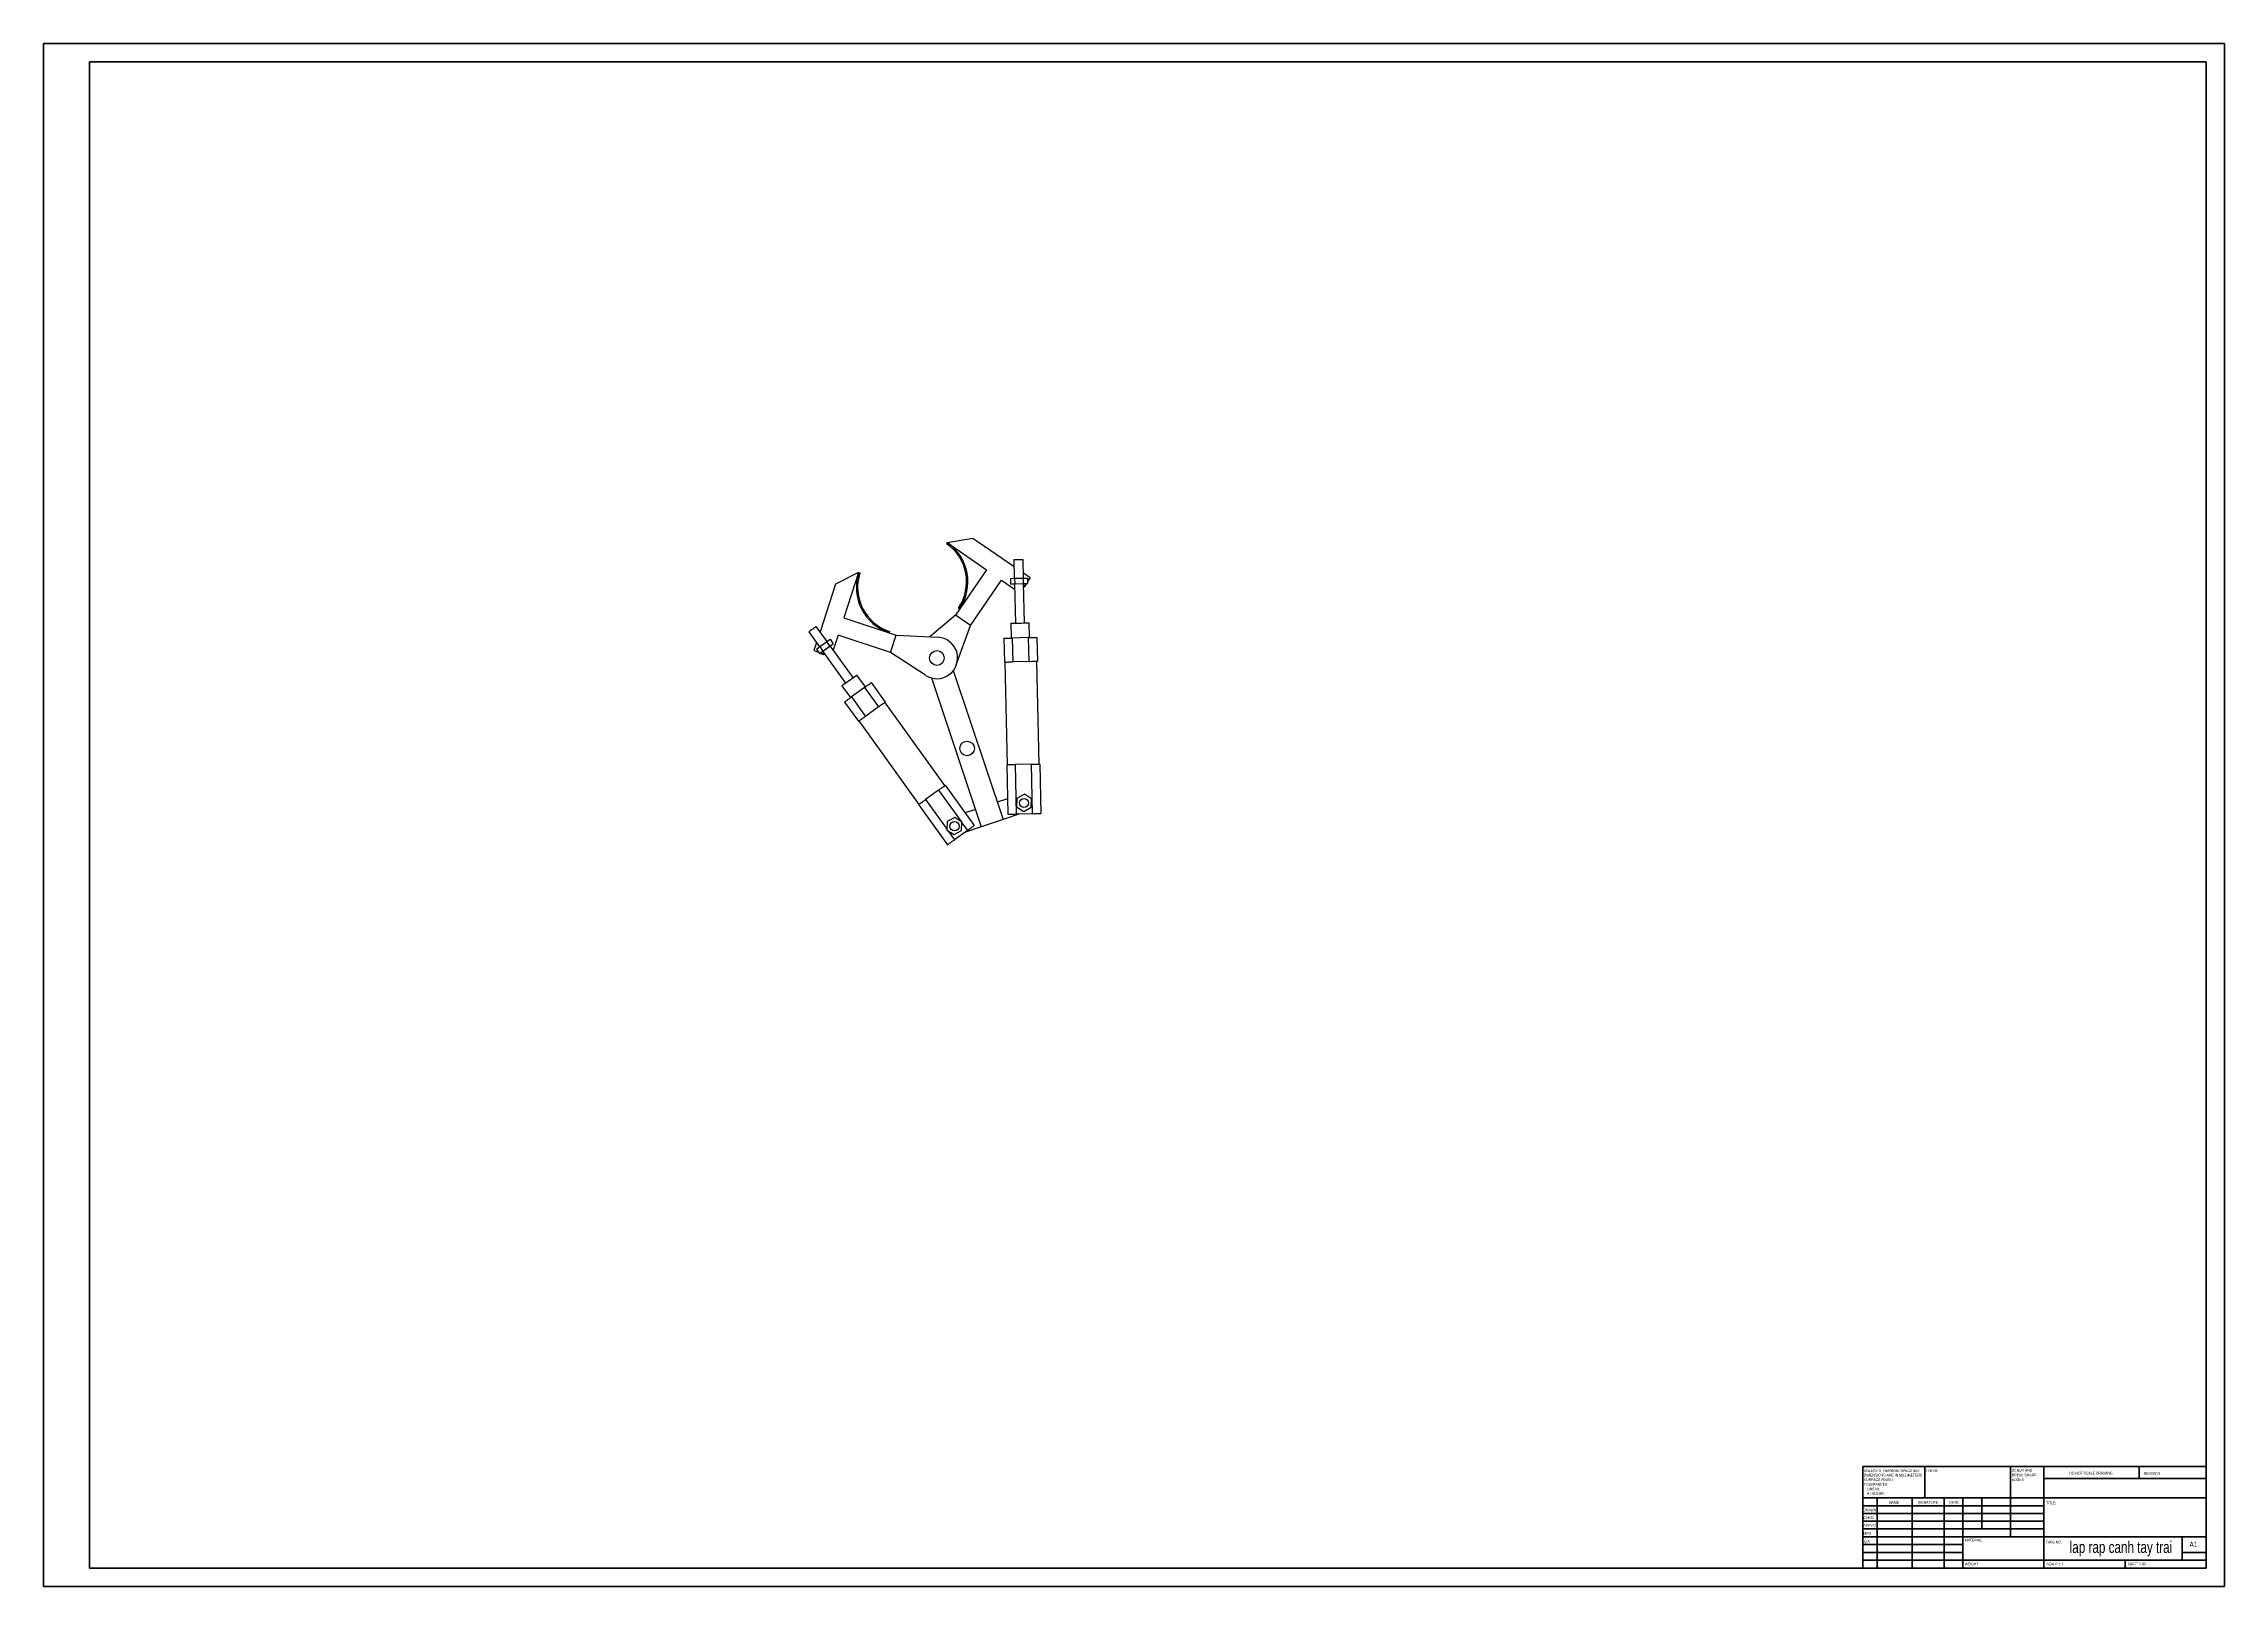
# Model space of a CAD drawing. Header units: millimetres. Extents: x 0 to 1189, y 0 to 841.
import ezdxf

# ---------------------------------------------------------------- set-up
doc = ezdxf.new("R2010")
doc.units = ezdxf.units.MM
doc.layers.get('0').update_dxf_attribs({"lineweight": 25})
doc.styles.add('SLDTEXTSTYLE0', font='TXT', dxfattribs={"width": 0.75})
doc.styles.add('SLDTEXTSTYLE1', font='TXT', dxfattribs={"width": 0.6875})

# ---------------------------------------------------------------- blocks, each defined once
blk = doc.blocks.new('SW_NOTE_0')
at = {"color": 0, "linetype": 'Continuous', "lineweight": 0, "char_height": 1.5, "attachment_point": 1, "style": 'SLDTEXTSTYLE0'}
for s, insert in [('DEBUR AND', (0, 1.9)), ('BREAK SHARP', (0, -0.6)), ('EDGES', (0, -3.1))]:
    blk.add_mtext(s, dxfattribs=dict(at, insert=insert))
blk = doc.blocks.new('SW_NOTE_1')
at = {"color": 0, "linetype": 'Continuous', "lineweight": 0, "char_height": 1.5, "attachment_point": 1, "style": 'SLDTEXTSTYLE0'}
for s, insert in [('UNLESS OTHERWISE SPECIFIED:', (0, 1.9)), ('TOLERANCES:', (0, -5.6)), ('DIMENSIONS ARE IN MILLIMETERS', (0, -0.6)), ('SURFACE FINISH:', (0, -3.1)), ('ANGULAR:', (1.7, -10.6)), ('LINEAR:', (1.7, -8.1))]:
    blk.add_mtext(s, dxfattribs=dict(at, insert=insert))

msp = doc.modelspace()

# ---------------------------------------------------------------- linework, layer by layer
at = {"color": 7, "linetype": 'Continuous', "lineweight": 40}
for p, q in [((0.1, 0.2), (0.1, 841.2)), ((0.1, 841.2), (1189.1, 841.2)), ((1189.1, 0.2), (1189.1, 841.2)), ((25.1, 10.2), (25.1, 831.2)), ((25.1, 831.2), (1179.1, 831.2)), ((1179.1, 10.2), (1179.1, 831.2)), ((991.9, 65.5), (1179.1, 65.5)), ((991.9, 65.5), (991.9, 10.2)), ((1025.7, 48.5), (1025.7, 65.5)), ((1072.5, 65.5), (1072.5, 27.2)), ((1090.7, 65.5), (1090.7, 10.2)), ((1142.7, 59.1), (1142.7, 65.5)), ((1179.1, 65.5), (1179.1, 10.2)), ((1179.1, 48.5), (991.9, 48.5)), ((999.7, 48.5), (999.7, 10.2)), ((1018.9, 48.5), (1018.9, 10.2)), ((1036.3, 48.5), (1036.3, 10.2)), ((1046.5, 10.2), (1046.5, 48.5)), ((1056.9, 31.5), (1056.9, 48.5)), ((1179.1, 59.1), (1090.7, 59.1)), ((1090.7, 44.2), (991.9, 44.2)), ((1090.7, 40), (991.9, 40)), ((1090.7, 35.7), (991.9, 35.7)), ((1090.7, 31.5), (991.9, 31.5)), ((1046.5, 27.2), (991.9, 27.2)), ((1046.5, 27.2), (1179.1, 27.2)), ((1166.1, 14.5), (1166.1, 27.2)), ((1046.5, 23), (991.9, 23)), ((1046.5, 18.7), (991.9, 18.7)), ((991.9, 14.5), (1179.1, 14.5)), ((1134.9, 10.2), (1134.9, 14.5)), ((1179.1, 18.7), (1166.1, 18.7)), ((0.1, 0.2), (1189.1, 0.2)), ((25.1, 10.2), (1179.1, 10.2))]:
    msp.add_line(p, q, dxfattribs=at)
for p, q in [((492.8, 569.2), (506.7, 571.7)), ((506.7, 571.7), (529.2, 556.2)), ((492.8, 569.2), (492.4, 568.6)), ((492.8, 569.2), (514.2, 554.4)), ((529.1, 559.8), (529.3, 549.8)), ((534.3, 549.9), (534.1, 559.9)), ((444.4, 552.9), (431.8, 546.5)), ((444.4, 552.9), (436.4, 528.2)), ((444.4, 552.9), (445.1, 552.7)), ((514.2, 554.4), (497.2, 529.7)), ((505.4, 524.1), (522.4, 548.7)), ((522.4, 548.7), (529.5, 543.9)), ((527.2, 549.7), (529.5, 549.8)), ((527.2, 549.7), (527.3, 546.7)), ((529.5, 549.8), (534.1, 549.9)), ((529.5, 549.8), (529.6, 546.8)), ((534.1, 549.9), (534.2, 546.9)), ((534.1, 549.9), (536.5, 549.9)), ((534.3, 552.7), (538, 550.2)), ((538, 550.2), (536.5, 548)), ((536.5, 549.9), (536.5, 546.9)), ((431.8, 546.5), (423.4, 520.6)), ((527.3, 546.7), (529.6, 546.8)), ((529.4, 546.8), (529.9, 525.3)), ((529.6, 546.8), (534.2, 546.9)), ((534.2, 546.9), (536.5, 546.9)), ((534.9, 525.4), (534.4, 546.9)), ((535.8, 546.9), (534.4, 545)), ((534.4, 545), (535.4, 545.4)), ((536.3, 546.9), (534.9, 545.7)), ((535.4, 545.4), (535.6, 546.3)), ((427.2, 515.3), (421.3, 523.4)), ((436.4, 528.2), (464.9, 518.8)), ((497.2, 529.7), (483.2, 517.8)), ((505.4, 524.1), (497.2, 529.7)), ((497.7, 502.5), (505.4, 524.1)), ((498.9, 533.4), (499.4, 533)), ((527.4, 525.2), (527.6, 517.2)), ((537.6, 517.4), (537.4, 525.4)), ((417.3, 520.5), (423.1, 512.4)), ((421.4, 514.7), (420, 510.4)), ((421.4, 511.1), (423.3, 512.5)), ((423.3, 512.5), (427, 515.2)), ((423.3, 512.5), (425, 510)), ((425, 510), (428.8, 512.7)), ((427, 515.2), (428.9, 516.5)), ((427, 515.2), (428.8, 512.7)), ((428.8, 512.7), (430.6, 514.1)), ((428.9, 516.5), (430.6, 514.1)), ((441.4, 495.6), (428.9, 512.9)), ((433.3, 518.7), (430.6, 510.5)), ((461.8, 509.3), (433.3, 518.7)), ((461.3, 520.8), (461.1, 520.1)), ((461.8, 509.3), (464.9, 518.8)), ((464.9, 518.8), (487.7, 517.6)), ((523.6, 517.1), (523.9, 504.1)), ((536.9, 517.4), (528.2, 517.2)), ((528.2, 517.2), (528.5, 504.2)), ((536.9, 517.4), (537.2, 504.4)), ((541.6, 517.5), (541.9, 504.5)), ((420, 510.4), (422.5, 509.5)), ((421.4, 511.1), (423.1, 508.7)), ((423.1, 508.7), (425, 510)), ((423.4, 508.8), (424.3, 508.8)), ((423.8, 509.1), (426, 508.4)), ((425, 508.1), (423.9, 509.1)), ((424.9, 509.9), (437.3, 492.6)), ((426, 508.4), (425, 508.1)), ((480.9, 496.9), (461.8, 509.3)), ((496, 499.4), (523.2, 418.2)), ((524.1, 504.1), (525.4, 448.1)), ((537.2, 504.4), (528.5, 504.2)), ((542.9, 448.5), (541.6, 504.5)), ((435.3, 491.2), (440, 484.7)), ((447.6, 490.2), (440.5, 485.1)), ((448.1, 490.5), (443.4, 497)), ((447.6, 490.2), (455.2, 479.6)), ((451.3, 492.9), (459, 482.3)), ((484.1, 495.4), (511.3, 414.3)), ((436.8, 482.3), (444.4, 471.8)), ((440.5, 485.1), (448.1, 474.5)), ((455.2, 479.6), (448.1, 474.5)), ((491.5, 436.8), (458.8, 482.2)), ((444.6, 472), (477.3, 426.5)), ((525.2, 448.1), (525.8, 421.1)), ((538.5, 448.4), (529.8, 448.2)), ((529.8, 448.2), (530.4, 421.2)), ((538.5, 448.4), (539.1, 421.4)), ((543.2, 448.5), (543.8, 421.6)), ((488, 434.2), (480.9, 429.1)), ((480.9, 429.1), (492.7, 412.8)), ((488, 434.2), (500.3, 417.1)), ((491.7, 436.9), (507.5, 415)), ((525.6, 429.6), (520, 427.7)), ((530.7, 429.8), (530.6, 425.2)), ((534.8, 432), (530.7, 429.8)), ((538.7, 429.5), (534.8, 432)), ((538.6, 424.9), (538.7, 429.5)), ((477.1, 426.4), (492.9, 404.5)), ((492.8, 417.1), (492.6, 412.5)), ((496.9, 419.3), (492.8, 417.1)), ((500.8, 416.8), (496.9, 419.3)), ((500.6, 412.2), (500.8, 416.8)), ((500.8, 416.5), (503.8, 412.3)), ((508.2, 423.7), (502.6, 421.9)), ((523.2, 418.2), (511.3, 414.3)), ((532.3, 421.3), (523.2, 418.2)), ((539.1, 421.4), (530.4, 421.2)), ((530.6, 425.2), (534.5, 422.7)), ((534.5, 422.7), (538.6, 424.9)), ((492.6, 412.5), (496.6, 410)), ((493.1, 412.2), (496.7, 407.2)), ((496.6, 410), (500.6, 412.2)), ((503.8, 412.3), (496.7, 407.2)), ((511.3, 414.3), (502.2, 411.2))]:
    msp.add_line(p, q)
at = {"flags": 128}
for points in [[(532.6, 559.8), (531.8, 559.8), (530.9, 559.8), (530.2, 559.8), (529.6, 559.8), (529.2, 559.8), (529.1, 559.8)], [(534.1, 559.9), (534.1, 559.9), (533.8, 559.9), (533.3, 559.9), (532.6, 559.8)], [(421.3, 523.4), (421.3, 523.4), (421.1, 523.2), (420.6, 522.9), (420.1, 522.5)], [(527.4, 525.2), (527.4, 525.2), (527.6, 525.2), (528.1, 525.2), (528.8, 525.2), (529.6, 525.3), (530.7, 525.3), (531.8, 525.3), (533, 525.3), (534.1, 525.4), (535.1, 525.4), (536, 525.4), (536.7, 525.4), (537.2, 525.4), (537.4, 525.4), (537.4, 525.4)], [(420.1, 522.5), (419.4, 522), (418.8, 521.6), (418.1, 521.1), (417.7, 520.8), (417.4, 520.5), (417.3, 520.5)], [(523.6, 517.1), (524, 517.1), (524.4, 517.1), (524.9, 517.1), (525.5, 517.2), (526.1, 517.2), (526.8, 517.2), (527.5, 517.2), (528.2, 517.2)], [(536.9, 517.4), (537.7, 517.4), (538.4, 517.5), (539, 517.5), (539.6, 517.5), (540.2, 517.5), (540.7, 517.5), (541.2, 517.5), (541.6, 517.5)], [(523.9, 504.1), (524.3, 504.1), (524.7, 504.1), (525.2, 504.1), (525.8, 504.2), (526.4, 504.2), (527.1, 504.2), (527.8, 504.2), (528.5, 504.2)], [(537.2, 504.4), (538, 504.4), (538.7, 504.5), (539.3, 504.5), (539.9, 504.5), (540.5, 504.5), (541, 504.5), (541.5, 504.5), (541.9, 504.5)], [(435.3, 491.2), (435.3, 491.2), (435.5, 491.3), (435.9, 491.6), (436.4, 492), (437.1, 492.5), (438, 493.1), (438.9, 493.8), (439.8, 494.4), (440.8, 495.1), (441.6, 495.7), (442.3, 496.2), (442.9, 496.6), (443.3, 496.9), (443.4, 497), (443.4, 497)], [(447.6, 490.2), (448.2, 490.6), (448.8, 491), (449.3, 491.4), (449.8, 491.8), (450.2, 492.1), (450.7, 492.4), (451, 492.7), (451.3, 492.9)], [(436.8, 482.3), (437.1, 482.6), (437.4, 482.8), (437.9, 483.1), (438.3, 483.5), (438.8, 483.8), (439.4, 484.2), (439.9, 484.6), (440.5, 485.1)], [(455.2, 479.6), (455.8, 480.1), (456.4, 480.5), (456.9, 480.9), (457.4, 481.2), (457.9, 481.5), (458.3, 481.8), (458.6, 482.1), (459, 482.3)], [(444.4, 471.8), (444.7, 472), (445.1, 472.3), (445.5, 472.6), (445.9, 472.9), (446.4, 473.3), (447, 473.7), (447.5, 474.1), (448.1, 474.5)], [(525.2, 448.1), (525.6, 448.1), (526, 448.2), (526.5, 448.2), (527.1, 448.2), (527.7, 448.2), (528.4, 448.2), (529.1, 448.2), (529.8, 448.2)], [(538.5, 448.4), (539.3, 448.5), (540, 448.5), (540.6, 448.5), (541.2, 448.5), (541.8, 448.5), (542.3, 448.5), (542.8, 448.5), (543.2, 448.5)], [(477.1, 426.4), (477.5, 426.6), (477.8, 426.9), (478.2, 427.2), (478.7, 427.5), (479.2, 427.9), (479.7, 428.3), (480.3, 428.7), (480.9, 429.1)], [(488, 434.2), (488.6, 434.6), (489.1, 435.1), (489.7, 435.4), (490.2, 435.8), (490.6, 436.1), (491, 436.4), (491.4, 436.7), (491.7, 436.9)], [(525.8, 421.1), (526.2, 421.1), (526.6, 421.2), (527.1, 421.2), (527.7, 421.2), (528.3, 421.2), (529, 421.2), (529.7, 421.2), (530.4, 421.2)], [(539.1, 421.4), (539.9, 421.5), (540.6, 421.5), (541.2, 421.5), (541.9, 421.5), (542.4, 421.5), (542.9, 421.5), (543.4, 421.5), (543.8, 421.6)], [(492.9, 404.5), (493.3, 404.7), (493.6, 405), (494, 405.3), (494.5, 405.6), (495, 406), (495.5, 406.4), (496.1, 406.8), (496.7, 407.2)], [(503.8, 412.3), (504.4, 412.8), (504.9, 413.2), (505.5, 413.5), (506, 413.9), (506.4, 414.2), (506.8, 414.5), (507.2, 414.8), (507.5, 415)]]:
    msp.add_lwpolyline(points, dxfattribs=at)
for centre, radius in [((487.1, 506.3), 4), ((503.6, 457), 4), ((534.6, 427.3), 2.5), ((496.7, 414.6), 2.5)]:
    msp.add_circle(centre, radius)
for centre, radius, start, end in [((478, 547.8), 25.3, 325.3836, 55.3836), ((478, 547.8), 26, 325.3836, 55.3836), ((469.2, 544.8), 26, 161.9009, 251.9009), ((469.2, 544.8), 25.3, 161.9009, 251.9009), ((487.1, 506.3), 11.3, 236.9195, 86.8824)]:
    msp.add_arc(centre, radius, start, end)

# ---------------------------------------------------------------- block references
at = {"color": 7, "linetype": 'Continuous', "lineweight": 0}
for name, p in [('SW_NOTE_1', (992.5, 62.2)), ('SW_NOTE_0', (1073.2, 62.3))]:
    msp.add_blockref(name, p, dxfattribs=at)

# ---------------------------------------------------------------- texts
for s, insert, char_height, attachment_point, style in [('FINISH:', (1026.3, 64.1), 1.5, 1, 'SLDTEXTSTYLE0'), ('DO NOT SCALE DRAWING', (1104.5, 62.7), 1.5, 1, 'SLDTEXTSTYLE0'), ('REVISION', (1145.2, 62.5), 1.5, 1, 'SLDTEXTSTYLE0'), ('DRAWN', (992.1, 42.6), 1.5, 1, 'SLDTEXTSTYLE0'), ("CHK'D", (992.3, 38.4), 1.5, 1, 'SLDTEXTSTYLE0'), ('NAME', (1006.2, 46.7), 1.5, 1, 'SLDTEXTSTYLE0'), ('SIGNATURE', (1021.9, 46.8), 1.5, 1, 'SLDTEXTSTYLE0'), ('DATE', (1039.1, 46.8), 1.5, 1, 'SLDTEXTSTYLE0'), ('TITLE:', (1091.8, 46.5), 1.5, 1, 'SLDTEXTSTYLE0'), ("APPV'D", (992.3, 34.3), 1.5, 1, 'SLDTEXTSTYLE0'), ('MFG', (992.3, 29.9), 1.5, 1, 'SLDTEXTSTYLE0'), ('Q.A', (992.5, 25.6), 1.5, 1, 'SLDTEXTSTYLE0'), ('MATERIAL:', (1047.5, 26.2), 1.5, 1, 'SLDTEXTSTYLE0'), ('DWG NO.', (1092, 25.1), 1.5, 1, 'SLDTEXTSTYLE0'), ('lap rap canh tay trai', (1132.7, 24.8), 6.35, 2, 'SLDTEXTSTYLE0'), ('A1', (1170, 24.5), 2.91, 1, 'SLDTEXTSTYLE0'), ('WEIGHT:', (1047.5, 13.2), 1.5, 1, 'SLDTEXTSTYLE0'), ('SCALE:1:1', (1092, 13.1), 1.5, 1, 'SLDTEXTSTYLE0'), ('SHEET 1 OF 1', (1136.4, 13.1), 1.5, 1, 'SLDTEXTSTYLE1')]:
    msp.add_mtext(s, dxfattribs=dict(at, insert=insert, char_height=char_height, attachment_point=attachment_point, style=style))

doc.saveas('drawing.dxf')
